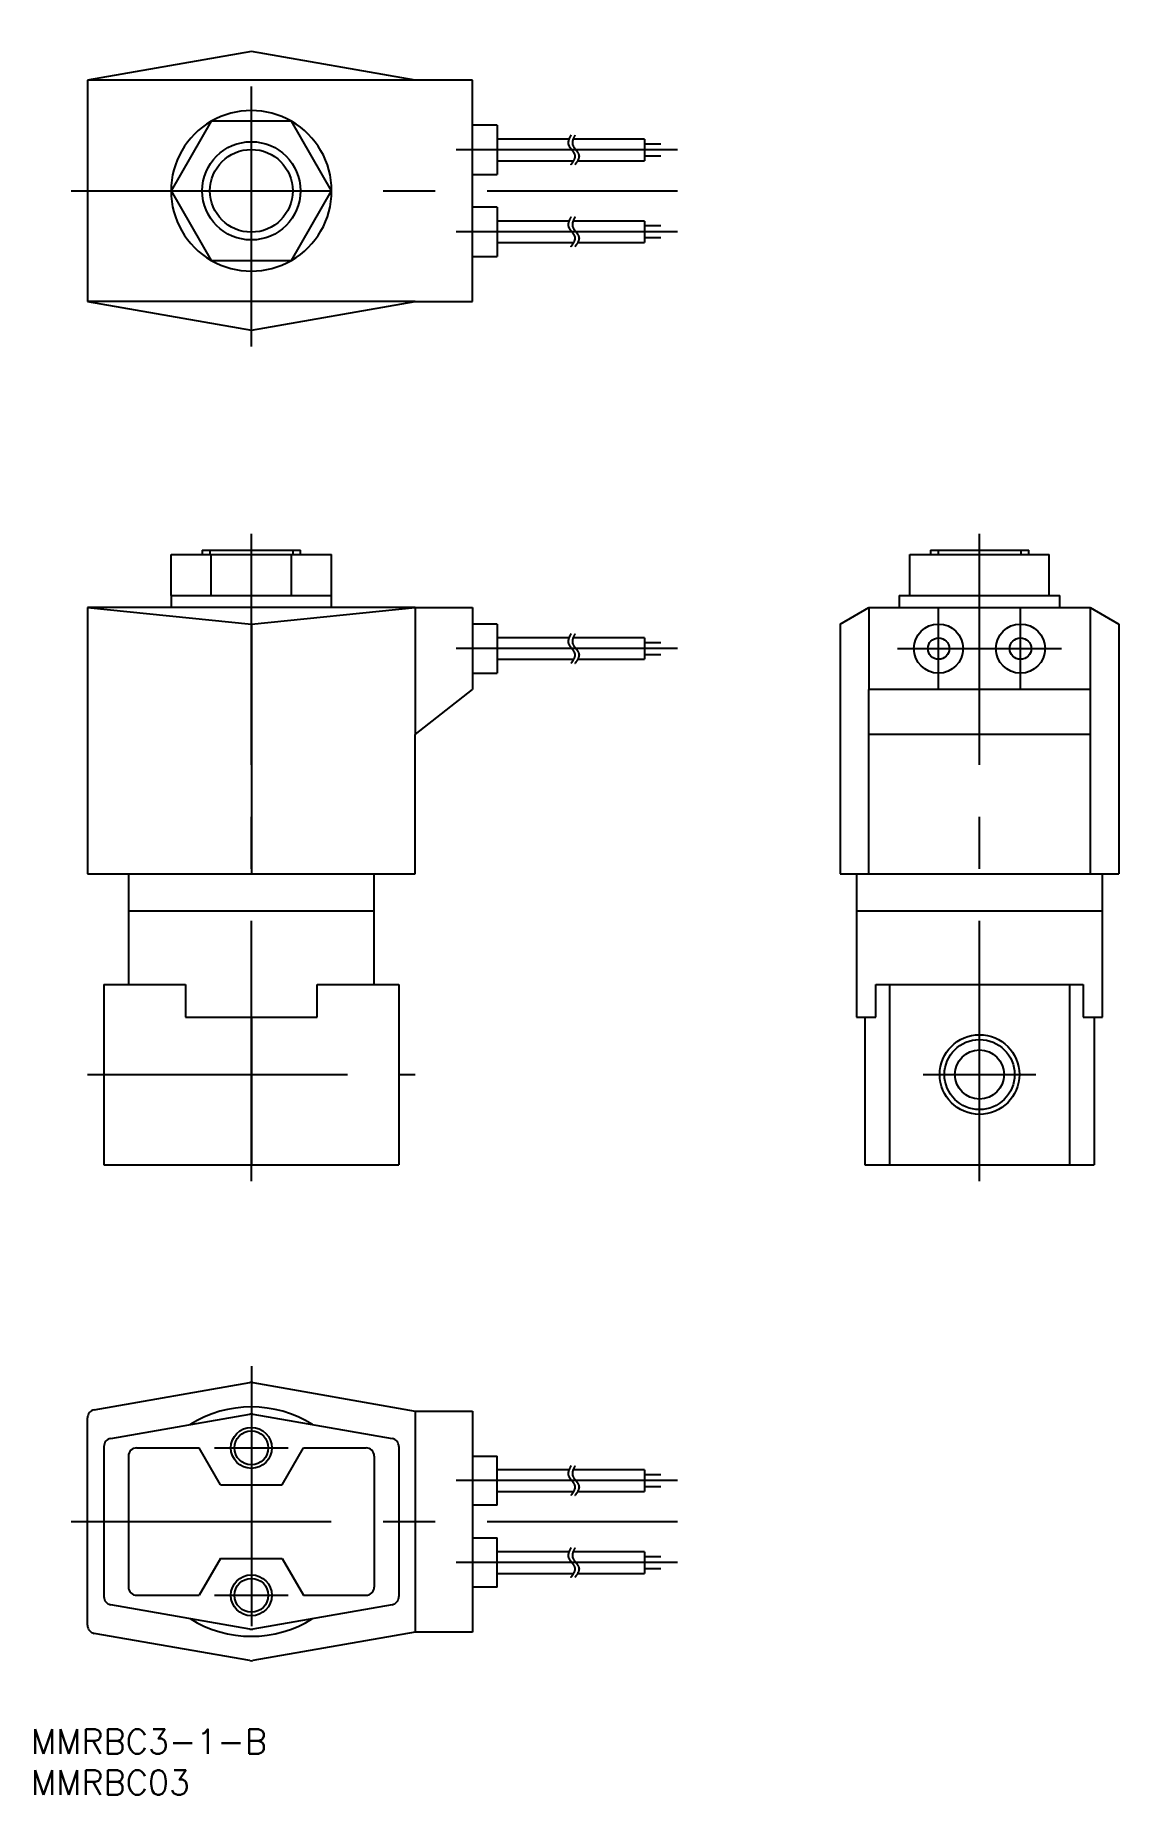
# Model space of a CAD drawing. Extents: x -115 to 17, y -88 to 127.
import ezdxf

# ---------------------------------------------------------------- set-up
doc = ezdxf.new("R2010")
doc.units = 0
doc.linetypes.add('CENTER', pattern=[50.8, 31.75, -6.35, 6.35, -6.35])
doc.layers.get('0').update_dxf_attribs({"linetype": 'CONTINUOUS'})
doc.layers.add('CENTER', color=1, linetype='CONTINUOUS')
doc.styles.get("Standard").update_dxf_attribs({"font": 'txt.shx', "height": 3, "bigfont": 'bigfont.shx'})

# ---------------------------------------------------------------- blocks, each defined once
blk = doc.blocks.new('*U2')
at = {"color": 7, "linetype": 'CONTINUOUS'}
blk.add_text('MMRBC3-1-B', height=3, dxfattribs=at).set_placement((-115.78, -82.92))
blk = doc.blocks.new('*U3')
at = {"color": 7, "linetype": 'CONTINUOUS'}
blk.add_text('MMRBC03', height=3, dxfattribs=at).set_placement((-115.78, -87.92))

msp = doc.modelspace()

# ---------------------------------------------------------------- linework, layer by layer
at = {"color": 7, "linetype": 'CONTINUOUS'}
for p, q in [((-88.88, 124.88), (-108.88, 121.38)), ((-68.88, 121.38), (-88.88, 124.88)), ((-68.88, 121.38), (-108.88, 121.38)), ((-108.88, 121.38), (-108.88, 94.38)), ((-61.88, 121.38), (-68.88, 121.38)), ((-61.88, 94.38), (-61.88, 121.38)), ((-93.78, 116.37), (-98.68, 107.88)), ((-83.98, 116.37), (-93.78, 116.37)), ((-79.08, 107.88), (-83.98, 116.37)), ((-58.88, 115.88), (-61.88, 115.88)), ((-58.88, 115.88), (-58.88, 109.88)), ((-50.11, 114.19), (-58.88, 114.19)), ((-40.88, 114.19), (-49.61, 114.19)), ((-40.88, 114.19), (-40.88, 111.56)), ((-40.88, 113.63), (-38.88, 113.63)), ((-38.88, 112.13), (-40.88, 112.13)), ((-61.88, 109.88), (-58.88, 109.88)), ((-58.88, 111.56), (-49.55, 111.56)), ((-49.05, 111.56), (-40.88, 111.56)), ((-98.68, 107.88), (-93.78, 99.39)), ((-83.98, 99.39), (-79.08, 107.88)), ((-58.88, 105.88), (-61.88, 105.88)), ((-58.88, 105.88), (-58.88, 99.88)), ((-50.11, 104.19), (-58.88, 104.19)), ((-40.88, 104.19), (-49.61, 104.19)), ((-40.88, 104.19), (-40.88, 101.56)), ((-40.88, 103.63), (-38.88, 103.63)), ((-58.88, 101.56), (-49.55, 101.56)), ((-49.05, 101.56), (-40.88, 101.56)), ((-38.88, 102.13), (-40.88, 102.13)), ((-93.78, 99.39), (-83.98, 99.39)), ((-61.88, 99.88), (-58.88, 99.88)), ((-108.88, 94.38), (-88.88, 90.88)), ((-68.88, 94.38), (-108.88, 94.38)), ((-88.88, 90.88), (-68.88, 94.38)), ((-68.88, 94.38), (-61.88, 94.38)), ((-98.68, 58.5), (-98.68, 63.5)), ((-98.68, 63.5), (-93.78, 63.5)), ((-94.88, 64), (-88.88, 64)), ((-94.88, 64), (-94.88, 63.5)), ((-93.78, 63.5), (-83.98, 63.5)), ((-93.78, 58.5), (-93.78, 63.5)), ((-88.88, 64), (-82.88, 64)), ((-83.98, 58.5), (-83.98, 63.5)), ((-83.98, 63.5), (-79.08, 63.5)), ((-82.88, 63.5), (-82.88, 64)), ((-79.08, 58.5), (-79.08, 63.5)), ((-8.49, 63.5), (0, 63.5)), ((-8.49, 58.5), (-8.49, 63.5)), ((-6, 64), (6, 64)), ((-6, 64), (-6, 63.5)), ((0, 63.5), (8.49, 63.5)), ((0, 58.5), (0, 63.5)), ((6, 63.5), (6, 64)), ((8.49, 58.5), (8.49, 63.5)), ((-98.68, 58.5), (-93.78, 58.5)), ((-98.68, 58.5), (-98.68, 57)), ((-93.78, 58.5), (-83.98, 58.5)), ((-83.98, 58.5), (-79.08, 58.5)), ((-79.08, 57), (-79.08, 58.5)), ((-9.8, 58.5), (-8.49, 58.5)), ((-9.8, 58.5), (-9.8, 57)), ((-8.49, 58.5), (0, 58.5)), ((0, 58.5), (8.49, 58.5)), ((8.49, 58.5), (9.8, 58.5)), ((9.8, 57), (9.8, 58.5)), ((-68.88, 57), (-108.88, 57)), ((-108.88, 57), (-88.88, 55)), ((-108.88, 57), (-108.88, 24.5)), ((-88.88, 55), (-68.88, 57)), ((-68.88, 57), (-68.88, 41.5)), ((-68.88, 57), (-61.88, 57)), ((-61.88, 57), (-61.88, 47)), ((-17, 55), (-13.5, 57)), ((-13.5, 57), (13.5, 57)), ((-13.5, 57), (-13.5, 47)), ((13.5, 57), (17, 55)), ((13.5, 57), (13.5, 47)), ((-88.88, 55), (-88.88, 24.5)), ((-58.88, 55), (-61.88, 55)), ((-58.88, 55), (-58.88, 49)), ((-17, 55), (-17, 24.5)), ((17, 55), (17, 24.5)), ((-50.11, 53.31), (-58.88, 53.31)), ((-40.88, 53.31), (-49.61, 53.31)), ((-40.88, 53.31), (-40.88, 50.69)), ((-40.88, 52.75), (-38.88, 52.75)), ((-58.88, 50.69), (-49.55, 50.69)), ((-49.05, 50.69), (-40.88, 50.69)), ((-38.88, 51.25), (-40.88, 51.25)), ((-61.88, 49), (-58.88, 49)), ((-68.88, 41.5), (-61.88, 47)), ((-13.5, 41.5), (-13.5, 47)), ((13.5, 47), (-13.5, 47)), ((13.5, 47), (13.5, 41.5)), ((-68.88, 24.5), (-68.88, 41.5)), ((13.5, 41.5), (-13.5, 41.5)), ((-13.5, 24.5), (-13.5, 41.5)), ((13.5, 41.5), (13.5, 24.5)), ((-108.88, 24.5), (-88.88, 24.5)), ((-103.88, 24.5), (-103.88, 20)), ((-88.88, 24.5), (-68.88, 24.5)), ((-73.88, 20), (-73.88, 24.5)), ((-17, 24.5), (-13.5, 24.5)), ((-15, 24.5), (-15, 20)), ((-13.5, 24.5), (13.5, 24.5)), ((13.5, 24.5), (17, 24.5)), ((15, 20), (15, 24.5)), ((-103.88, 20), (-73.88, 20)), ((-103.88, 20), (-103.88, 11)), ((-73.88, 11), (-73.88, 20)), ((-15, 20), (15, 20)), ((-15, 20), (-15, 7)), ((15, 7), (15, 20)), ((-106.88, 11), (-106.88, -11)), ((-106.88, 11), (-96.93, 11)), ((-96.93, 11), (-96.93, 7)), ((-80.83, 11), (-70.88, 11)), ((-80.83, 7), (-80.83, 11)), ((-70.88, 11), (-70.88, -11)), ((-12.66, 11), (-11, 11)), ((-12.66, 7), (-12.66, 11)), ((-11, 11), (-11, -11)), ((-11, 11), (11, 11)), ((11, 11), (11, -11)), ((11, 11), (12.66, 11)), ((12.66, 11), (12.66, 7)), ((-96.93, 7), (-80.83, 7)), ((-88.88, 7), (-88.88, -11)), ((-15, 7), (-12.66, 7)), ((-14, 7), (-14, -11)), ((12.66, 7), (15, 7)), ((14, 7), (14, -11)), ((-106.88, -11), (-88.88, -11)), ((-88.88, -11), (-70.88, -11)), ((-14, -11), (-11, -11)), ((-11, -11), (11, -11)), ((11, -11), (14, -11)), ((-108.05, -40.93), (-89.05, -37.6)), ((-88.71, -37.6), (-68.88, -41.07)), ((-108.88, -67.23), (-108.88, -41.91)), ((-106.05, -44.43), (-89.05, -41.45)), ((-88.71, -41.45), (-71.71, -44.43)), ((-68.88, -41.07), (-61.88, -41.07)), ((-68.88, -41.07), (-68.88, -68.07)), ((-61.88, -41.07), (-61.88, -68.07)), ((-106.88, -45.41), (-106.88, -63.73)), ((-103.88, -46.57), (-103.88, -62.57)), ((-102.88, -45.57), (-95.23, -45.57)), ((-92.63, -50.07), (-95.23, -45.57)), ((-85.13, -50.07), (-82.53, -45.57)), ((-82.53, -45.57), (-74.88, -45.57)), ((-73.88, -46.57), (-73.88, -62.57)), ((-70.88, -45.41), (-70.88, -63.73)), ((-61.88, -46.57), (-58.88, -46.57)), ((-58.88, -52.57), (-58.88, -46.57)), ((-50.11, -48.26), (-58.88, -48.26)), ((-40.88, -48.26), (-49.61, -48.26)), ((-40.88, -48.26), (-40.88, -50.89)), ((-40.88, -48.82), (-38.88, -48.82)), ((-92.63, -50.07), (-85.13, -50.07)), ((-58.88, -50.89), (-49.55, -50.89)), ((-49.05, -50.89), (-40.88, -50.89)), ((-38.88, -50.32), (-40.88, -50.32)), ((-58.88, -52.57), (-61.88, -52.57)), ((-61.88, -56.57), (-58.88, -56.57)), ((-58.88, -62.57), (-58.88, -56.57)), ((-92.63, -59.07), (-95.23, -63.57)), ((-92.63, -59.07), (-85.13, -59.07)), ((-85.13, -59.07), (-82.53, -63.57)), ((-50.11, -58.26), (-58.88, -58.26)), ((-40.88, -58.26), (-49.61, -58.26)), ((-40.88, -58.26), (-40.88, -60.89)), ((-40.88, -58.82), (-38.88, -58.82)), ((-58.88, -60.89), (-49.55, -60.89)), ((-49.05, -60.89), (-40.88, -60.89)), ((-38.88, -60.32), (-40.88, -60.32)), ((-102.88, -63.57), (-95.23, -63.57)), ((-82.53, -63.57), (-74.88, -63.57)), ((-58.88, -62.57), (-61.88, -62.57)), ((-89.05, -67.69), (-106.05, -64.72)), ((-71.71, -64.72), (-88.71, -67.69)), ((-89.05, -71.54), (-108.05, -68.22)), ((-68.88, -68.07), (-88.71, -71.54)), ((-61.88, -68.07), (-68.88, -68.07))]:
    msp.add_line(p, q, dxfattribs=at)
at = {"color": 3, "linetype": 'CONTINUOUS'}
for p, q in [((-93.93, 64), (-93.93, 63.5)), ((-83.83, 64), (-83.83, 63.5)), ((-5.05, 64), (-5.05, 63.5)), ((5.05, 64), (5.05, 63.5))]:
    msp.add_line(p, q, dxfattribs=at)
at = {"color": 3}
for points in [[(-49.88, 114.69, 0), (-49.89, 114.67, 0), (-49.9, 114.65, 0), (-49.91, 114.63, 0), (-49.92, 114.61, 0), (-49.93, 114.59, 0), (-49.94, 114.57, 0), (-49.95, 114.55, 0), (-49.96, 114.53, 0), (-49.97, 114.51, 0), (-49.98, 114.49, 0), (-49.99, 114.47, 0), (-50, 114.45, 0), (-50.01, 114.43, 0), (-50.02, 114.41, 0), (-50.03, 114.39, 0), (-50.04, 114.36, 0), (-50.05, 114.34, 0), (-50.06, 114.32, 0), (-50.06, 114.3, 0), (-50.07, 114.28, 0), (-50.08, 114.26, 0), (-50.09, 114.24, 0), (-50.1, 114.22, 0), (-50.1, 114.2, 0), (-50.11, 114.18, 0), (-50.12, 114.16, 0), (-50.13, 114.14, 0), (-50.13, 114.12, 0), (-50.14, 114.1, 0), (-50.15, 114.08, 0), (-50.15, 114.06, 0), (-50.16, 114.04, 0), (-50.16, 114.02, 0), (-50.17, 114, 0), (-50.17, 113.98, 0), (-50.18, 113.96, 0), (-50.18, 113.94, 0), (-50.18, 113.92, 0), (-50.19, 113.9, 0), (-50.19, 113.88, 0), (-50.19, 113.86, 0), (-50.2, 113.84, 0), (-50.2, 113.82, 0), (-50.2, 113.8, 0), (-50.2, 113.78, 0), (-50.2, 113.76, 0), (-50.2, 113.74, 0), (-50.2, 113.72, 0), (-50.2, 113.7, 0), (-50.2, 113.68, 0), (-50.2, 113.66, 0), (-50.19, 113.64, 0), (-50.19, 113.62, 0), (-50.19, 113.61, 0), (-50.19, 113.59, 0), (-50.18, 113.57, 0), (-50.18, 113.55, 0), (-50.17, 113.53, 0), (-50.17, 113.51, 0), (-50.16, 113.49, 0), (-50.15, 113.47, 0), (-50.15, 113.45, 0), (-50.14, 113.44, 0), (-50.13, 113.42, 0), (-50.12, 113.4, 0), (-50.11, 113.38, 0), (-50.1, 113.36, 0), (-50.1, 113.34, 0), (-50.09, 113.32, 0), (-50.08, 113.31, 0), (-50.07, 113.29, 0), (-50.05, 113.27, 0), (-50.04, 113.25, 0), (-50.03, 113.23, 0), (-50.02, 113.22, 0), (-50.01, 113.2, 0), (-50, 113.18, 0), (-49.98, 113.16, 0), (-49.97, 113.14, 0), (-49.96, 113.12, 0), (-49.95, 113.11, 0), (-49.93, 113.09, 0), (-49.92, 113.07, 0), (-49.91, 113.05, 0), (-49.89, 113.03, 0), (-49.88, 113.02, 0), (-49.87, 113, 0), (-49.85, 112.98, 0), (-49.84, 112.96, 0), (-49.83, 112.95, 0), (-49.81, 112.93, 0), (-49.8, 112.91, 0), (-49.78, 112.89, 0), (-49.77, 112.88, 0), (-49.76, 112.86, 0), (-49.74, 112.84, 0), (-49.73, 112.82, 0), (-49.71, 112.8, 0), (-49.7, 112.79, 0), (-49.69, 112.77, 0), (-49.67, 112.75, 0), (-49.66, 112.73, 0), (-49.65, 112.72, 0), (-49.63, 112.7, 0), (-49.62, 112.68, 0), (-49.61, 112.66, 0), (-49.6, 112.64, 0), (-49.58, 112.63, 0), (-49.57, 112.61, 0), (-49.56, 112.59, 0), (-49.55, 112.57, 0), (-49.54, 112.56, 0), (-49.53, 112.54, 0), (-49.52, 112.52, 0), (-49.51, 112.5, 0), (-49.5, 112.48, 0), (-49.49, 112.47, 0), (-49.48, 112.45, 0), (-49.47, 112.43, 0), (-49.46, 112.41, 0), (-49.45, 112.39, 0), (-49.44, 112.38, 0), (-49.44, 112.36, 0), (-49.43, 112.34, 0), (-49.42, 112.32, 0), (-49.42, 112.3, 0), (-49.41, 112.29, 0), (-49.41, 112.27, 0), (-49.4, 112.25, 0), (-49.4, 112.23, 0), (-49.39, 112.21, 0), (-49.39, 112.19, 0), (-49.39, 112.18, 0), (-49.39, 112.16, 0), (-49.38, 112.14, 0), (-49.38, 112.12, 0), (-49.38, 112.1, 0), (-49.38, 112.08, 0), (-49.38, 112.06, 0), (-49.39, 112.05, 0), (-49.39, 112.03, 0), (-49.39, 112.01, 0), (-49.39, 111.99, 0), (-49.4, 111.97, 0), (-49.4, 111.95, 0), (-49.4, 111.93, 0), (-49.41, 111.92, 0), (-49.41, 111.9, 0), (-49.42, 111.88, 0), (-49.42, 111.86, 0), (-49.43, 111.84, 0), (-49.44, 111.82, 0), (-49.44, 111.8, 0), (-49.45, 111.78, 0), (-49.46, 111.76, 0), (-49.46, 111.74, 0), (-49.47, 111.72, 0), (-49.48, 111.71, 0), (-49.49, 111.69, 0), (-49.5, 111.67, 0), (-49.51, 111.65, 0), (-49.52, 111.63, 0), (-49.53, 111.61, 0), (-49.54, 111.59, 0), (-49.55, 111.57, 0), (-49.56, 111.55, 0), (-49.57, 111.53, 0), (-49.58, 111.51, 0), (-49.59, 111.49, 0), (-49.6, 111.47, 0), (-49.62, 111.45, 0), (-49.63, 111.44, 0), (-49.64, 111.42, 0), (-49.65, 111.4, 0), (-49.67, 111.38, 0), (-49.68, 111.36, 0), (-49.69, 111.34, 0), (-49.7, 111.32, 0), (-49.72, 111.3, 0), (-49.73, 111.28, 0), (-49.74, 111.26, 0), (-49.76, 111.24, 0), (-49.77, 111.22, 0), (-49.78, 111.2, 0), (-49.8, 111.18, 0), (-49.81, 111.16, 0), (-49.82, 111.14, 0), (-49.84, 111.12, 0), (-49.85, 111.1, 0), (-49.87, 111.08, 0), (-49.88, 111.06, 0)], [(-49.38, 114.69, 0), (-49.39, 114.67, 0), (-49.4, 114.65, 0), (-49.41, 114.63, 0), (-49.42, 114.61, 0), (-49.43, 114.59, 0), (-49.44, 114.57, 0), (-49.45, 114.55, 0), (-49.46, 114.53, 0), (-49.47, 114.51, 0), (-49.48, 114.49, 0), (-49.49, 114.47, 0), (-49.5, 114.45, 0), (-49.51, 114.43, 0), (-49.52, 114.41, 0), (-49.53, 114.39, 0), (-49.54, 114.36, 0), (-49.55, 114.34, 0), (-49.56, 114.32, 0), (-49.56, 114.3, 0), (-49.57, 114.28, 0), (-49.58, 114.26, 0), (-49.59, 114.24, 0), (-49.6, 114.22, 0), (-49.6, 114.2, 0), (-49.61, 114.18, 0), (-49.62, 114.16, 0), (-49.63, 114.14, 0), (-49.63, 114.12, 0), (-49.64, 114.1, 0), (-49.65, 114.08, 0), (-49.65, 114.06, 0), (-49.66, 114.04, 0), (-49.66, 114.02, 0), (-49.67, 114, 0), (-49.67, 113.98, 0), (-49.68, 113.96, 0), (-49.68, 113.94, 0), (-49.68, 113.92, 0), (-49.69, 113.9, 0), (-49.69, 113.88, 0), (-49.69, 113.86, 0), (-49.7, 113.84, 0), (-49.7, 113.82, 0), (-49.7, 113.8, 0), (-49.7, 113.78, 0), (-49.7, 113.76, 0), (-49.7, 113.74, 0), (-49.7, 113.72, 0), (-49.7, 113.7, 0), (-49.7, 113.68, 0), (-49.7, 113.66, 0), (-49.69, 113.64, 0), (-49.69, 113.62, 0), (-49.69, 113.61, 0), (-49.69, 113.59, 0), (-49.68, 113.57, 0), (-49.68, 113.55, 0), (-49.67, 113.53, 0), (-49.67, 113.51, 0), (-49.66, 113.49, 0), (-49.65, 113.47, 0), (-49.65, 113.45, 0), (-49.64, 113.44, 0), (-49.63, 113.42, 0), (-49.62, 113.4, 0), (-49.61, 113.38, 0), (-49.6, 113.36, 0), (-49.6, 113.34, 0), (-49.59, 113.32, 0), (-49.58, 113.31, 0), (-49.57, 113.29, 0), (-49.55, 113.27, 0), (-49.54, 113.25, 0), (-49.53, 113.23, 0), (-49.52, 113.22, 0), (-49.51, 113.2, 0), (-49.5, 113.18, 0), (-49.48, 113.16, 0), (-49.47, 113.14, 0), (-49.46, 113.12, 0), (-49.45, 113.11, 0), (-49.43, 113.09, 0), (-49.42, 113.07, 0), (-49.41, 113.05, 0), (-49.39, 113.03, 0), (-49.38, 113.02, 0), (-49.37, 113, 0), (-49.35, 112.98, 0), (-49.34, 112.96, 0), (-49.33, 112.95, 0), (-49.31, 112.93, 0), (-49.3, 112.91, 0), (-49.28, 112.89, 0), (-49.27, 112.88, 0), (-49.26, 112.86, 0), (-49.24, 112.84, 0), (-49.23, 112.82, 0), (-49.21, 112.8, 0), (-49.2, 112.79, 0), (-49.19, 112.77, 0), (-49.17, 112.75, 0), (-49.16, 112.73, 0), (-49.15, 112.72, 0), (-49.13, 112.7, 0), (-49.12, 112.68, 0), (-49.11, 112.66, 0), (-49.1, 112.64, 0), (-49.08, 112.63, 0), (-49.07, 112.61, 0), (-49.06, 112.59, 0), (-49.05, 112.57, 0), (-49.04, 112.56, 0), (-49.03, 112.54, 0), (-49.02, 112.52, 0), (-49.01, 112.5, 0), (-49, 112.48, 0), (-48.99, 112.47, 0), (-48.98, 112.45, 0), (-48.97, 112.43, 0), (-48.96, 112.41, 0), (-48.95, 112.39, 0), (-48.94, 112.38, 0), (-48.94, 112.36, 0), (-48.93, 112.34, 0), (-48.92, 112.32, 0), (-48.92, 112.3, 0), (-48.91, 112.29, 0), (-48.91, 112.27, 0), (-48.9, 112.25, 0), (-48.9, 112.23, 0), (-48.89, 112.21, 0), (-48.89, 112.19, 0), (-48.89, 112.18, 0), (-48.89, 112.16, 0), (-48.88, 112.14, 0), (-48.88, 112.12, 0), (-48.88, 112.1, 0), (-48.88, 112.08, 0), (-48.88, 112.06, 0), (-48.89, 112.05, 0), (-48.89, 112.03, 0), (-48.89, 112.01, 0), (-48.89, 111.99, 0), (-48.9, 111.97, 0), (-48.9, 111.95, 0), (-48.9, 111.93, 0), (-48.91, 111.92, 0), (-48.91, 111.9, 0), (-48.92, 111.88, 0), (-48.92, 111.86, 0), (-48.93, 111.84, 0), (-48.94, 111.82, 0), (-48.94, 111.8, 0), (-48.95, 111.78, 0), (-48.96, 111.76, 0), (-48.96, 111.74, 0), (-48.97, 111.72, 0), (-48.98, 111.71, 0), (-48.99, 111.69, 0), (-49, 111.67, 0), (-49.01, 111.65, 0), (-49.02, 111.63, 0), (-49.03, 111.61, 0), (-49.04, 111.59, 0), (-49.05, 111.57, 0), (-49.06, 111.55, 0), (-49.07, 111.53, 0), (-49.08, 111.51, 0), (-49.09, 111.49, 0), (-49.1, 111.47, 0), (-49.12, 111.45, 0), (-49.13, 111.44, 0), (-49.14, 111.42, 0), (-49.15, 111.4, 0), (-49.17, 111.38, 0), (-49.18, 111.36, 0), (-49.19, 111.34, 0), (-49.2, 111.32, 0), (-49.22, 111.3, 0), (-49.23, 111.28, 0), (-49.24, 111.26, 0), (-49.26, 111.24, 0), (-49.27, 111.22, 0), (-49.28, 111.2, 0), (-49.3, 111.18, 0), (-49.31, 111.16, 0), (-49.32, 111.14, 0), (-49.34, 111.12, 0), (-49.35, 111.1, 0), (-49.37, 111.08, 0), (-49.38, 111.06, 0)], [(-49.88, 104.69, 0), (-49.89, 104.67, 0), (-49.9, 104.65, 0), (-49.91, 104.63, 0), (-49.92, 104.61, 0), (-49.93, 104.59, 0), (-49.94, 104.57, 0), (-49.95, 104.55, 0), (-49.96, 104.53, 0), (-49.97, 104.51, 0), (-49.98, 104.49, 0), (-49.99, 104.47, 0), (-50, 104.45, 0), (-50.01, 104.43, 0), (-50.02, 104.41, 0), (-50.03, 104.39, 0), (-50.04, 104.36, 0), (-50.05, 104.34, 0), (-50.06, 104.32, 0), (-50.06, 104.3, 0), (-50.07, 104.28, 0), (-50.08, 104.26, 0), (-50.09, 104.24, 0), (-50.1, 104.22, 0), (-50.1, 104.2, 0), (-50.11, 104.18, 0), (-50.12, 104.16, 0), (-50.13, 104.14, 0), (-50.13, 104.12, 0), (-50.14, 104.1, 0), (-50.15, 104.08, 0), (-50.15, 104.06, 0), (-50.16, 104.04, 0), (-50.16, 104.02, 0), (-50.17, 104, 0), (-50.17, 103.98, 0), (-50.18, 103.96, 0), (-50.18, 103.94, 0), (-50.18, 103.92, 0), (-50.19, 103.9, 0), (-50.19, 103.88, 0), (-50.19, 103.86, 0), (-50.2, 103.84, 0), (-50.2, 103.82, 0), (-50.2, 103.8, 0), (-50.2, 103.78, 0), (-50.2, 103.76, 0), (-50.2, 103.74, 0), (-50.2, 103.72, 0), (-50.2, 103.7, 0), (-50.2, 103.68, 0), (-50.2, 103.66, 0), (-50.19, 103.64, 0), (-50.19, 103.62, 0), (-50.19, 103.61, 0), (-50.19, 103.59, 0), (-50.18, 103.57, 0), (-50.18, 103.55, 0), (-50.17, 103.53, 0), (-50.17, 103.51, 0), (-50.16, 103.49, 0), (-50.15, 103.47, 0), (-50.15, 103.45, 0), (-50.14, 103.44, 0), (-50.13, 103.42, 0), (-50.12, 103.4, 0), (-50.11, 103.38, 0), (-50.1, 103.36, 0), (-50.1, 103.34, 0), (-50.09, 103.32, 0), (-50.08, 103.31, 0), (-50.07, 103.29, 0), (-50.05, 103.27, 0), (-50.04, 103.25, 0), (-50.03, 103.23, 0), (-50.02, 103.22, 0), (-50.01, 103.2, 0), (-50, 103.18, 0), (-49.98, 103.16, 0), (-49.97, 103.14, 0), (-49.96, 103.12, 0), (-49.95, 103.11, 0), (-49.93, 103.09, 0), (-49.92, 103.07, 0), (-49.91, 103.05, 0), (-49.89, 103.03, 0), (-49.88, 103.02, 0), (-49.87, 103, 0), (-49.85, 102.98, 0), (-49.84, 102.96, 0), (-49.83, 102.95, 0), (-49.81, 102.93, 0), (-49.8, 102.91, 0), (-49.78, 102.89, 0), (-49.77, 102.88, 0), (-49.76, 102.86, 0), (-49.74, 102.84, 0), (-49.73, 102.82, 0), (-49.71, 102.8, 0), (-49.7, 102.79, 0), (-49.69, 102.77, 0), (-49.67, 102.75, 0), (-49.66, 102.73, 0), (-49.65, 102.72, 0), (-49.63, 102.7, 0), (-49.62, 102.68, 0), (-49.61, 102.66, 0), (-49.6, 102.64, 0), (-49.58, 102.63, 0), (-49.57, 102.61, 0), (-49.56, 102.59, 0), (-49.55, 102.57, 0), (-49.54, 102.56, 0), (-49.53, 102.54, 0), (-49.52, 102.52, 0), (-49.51, 102.5, 0), (-49.5, 102.48, 0), (-49.49, 102.47, 0), (-49.48, 102.45, 0), (-49.47, 102.43, 0), (-49.46, 102.41, 0), (-49.45, 102.39, 0), (-49.44, 102.38, 0), (-49.44, 102.36, 0), (-49.43, 102.34, 0), (-49.42, 102.32, 0), (-49.42, 102.3, 0), (-49.41, 102.29, 0), (-49.41, 102.27, 0), (-49.4, 102.25, 0), (-49.4, 102.23, 0), (-49.39, 102.21, 0), (-49.39, 102.19, 0), (-49.39, 102.18, 0), (-49.39, 102.16, 0), (-49.38, 102.14, 0), (-49.38, 102.12, 0), (-49.38, 102.1, 0), (-49.38, 102.08, 0), (-49.38, 102.06, 0), (-49.39, 102.05, 0), (-49.39, 102.03, 0), (-49.39, 102.01, 0), (-49.39, 101.99, 0), (-49.4, 101.97, 0), (-49.4, 101.95, 0), (-49.4, 101.93, 0), (-49.41, 101.92, 0), (-49.41, 101.9, 0), (-49.42, 101.88, 0), (-49.42, 101.86, 0), (-49.43, 101.84, 0), (-49.44, 101.82, 0), (-49.44, 101.8, 0), (-49.45, 101.78, 0), (-49.46, 101.76, 0), (-49.46, 101.74, 0), (-49.47, 101.72, 0), (-49.48, 101.71, 0), (-49.49, 101.69, 0), (-49.5, 101.67, 0), (-49.51, 101.65, 0), (-49.52, 101.63, 0), (-49.53, 101.61, 0), (-49.54, 101.59, 0), (-49.55, 101.57, 0), (-49.56, 101.55, 0), (-49.57, 101.53, 0), (-49.58, 101.51, 0), (-49.59, 101.49, 0), (-49.6, 101.47, 0), (-49.62, 101.45, 0), (-49.63, 101.44, 0), (-49.64, 101.42, 0), (-49.65, 101.4, 0), (-49.67, 101.38, 0), (-49.68, 101.36, 0), (-49.69, 101.34, 0), (-49.7, 101.32, 0), (-49.72, 101.3, 0), (-49.73, 101.28, 0), (-49.74, 101.26, 0), (-49.76, 101.24, 0), (-49.77, 101.22, 0), (-49.78, 101.2, 0), (-49.8, 101.18, 0), (-49.81, 101.16, 0), (-49.82, 101.14, 0), (-49.84, 101.12, 0), (-49.85, 101.1, 0), (-49.87, 101.08, 0), (-49.88, 101.06, 0)], [(-49.38, 104.69, 0), (-49.39, 104.67, 0), (-49.4, 104.65, 0), (-49.41, 104.63, 0), (-49.42, 104.61, 0), (-49.43, 104.59, 0), (-49.44, 104.57, 0), (-49.45, 104.55, 0), (-49.46, 104.53, 0), (-49.47, 104.51, 0), (-49.48, 104.49, 0), (-49.49, 104.47, 0), (-49.5, 104.45, 0), (-49.51, 104.43, 0), (-49.52, 104.41, 0), (-49.53, 104.39, 0), (-49.54, 104.36, 0), (-49.55, 104.34, 0), (-49.56, 104.32, 0), (-49.56, 104.3, 0), (-49.57, 104.28, 0), (-49.58, 104.26, 0), (-49.59, 104.24, 0), (-49.6, 104.22, 0), (-49.6, 104.2, 0), (-49.61, 104.18, 0), (-49.62, 104.16, 0), (-49.63, 104.14, 0), (-49.63, 104.12, 0), (-49.64, 104.1, 0), (-49.65, 104.08, 0), (-49.65, 104.06, 0), (-49.66, 104.04, 0), (-49.66, 104.02, 0), (-49.67, 104, 0), (-49.67, 103.98, 0), (-49.68, 103.96, 0), (-49.68, 103.94, 0), (-49.68, 103.92, 0), (-49.69, 103.9, 0), (-49.69, 103.88, 0), (-49.69, 103.86, 0), (-49.7, 103.84, 0), (-49.7, 103.82, 0), (-49.7, 103.8, 0), (-49.7, 103.78, 0), (-49.7, 103.76, 0), (-49.7, 103.74, 0), (-49.7, 103.72, 0), (-49.7, 103.7, 0), (-49.7, 103.68, 0), (-49.7, 103.66, 0), (-49.69, 103.64, 0), (-49.69, 103.62, 0), (-49.69, 103.61, 0), (-49.69, 103.59, 0), (-49.68, 103.57, 0), (-49.68, 103.55, 0), (-49.67, 103.53, 0), (-49.67, 103.51, 0), (-49.66, 103.49, 0), (-49.65, 103.47, 0), (-49.65, 103.45, 0), (-49.64, 103.44, 0), (-49.63, 103.42, 0), (-49.62, 103.4, 0), (-49.61, 103.38, 0), (-49.6, 103.36, 0), (-49.6, 103.34, 0), (-49.59, 103.32, 0), (-49.58, 103.31, 0), (-49.57, 103.29, 0), (-49.55, 103.27, 0), (-49.54, 103.25, 0), (-49.53, 103.23, 0), (-49.52, 103.22, 0), (-49.51, 103.2, 0), (-49.5, 103.18, 0), (-49.48, 103.16, 0), (-49.47, 103.14, 0), (-49.46, 103.12, 0), (-49.45, 103.11, 0), (-49.43, 103.09, 0), (-49.42, 103.07, 0), (-49.41, 103.05, 0), (-49.39, 103.03, 0), (-49.38, 103.02, 0), (-49.37, 103, 0), (-49.35, 102.98, 0), (-49.34, 102.96, 0), (-49.33, 102.95, 0), (-49.31, 102.93, 0), (-49.3, 102.91, 0), (-49.28, 102.89, 0), (-49.27, 102.88, 0), (-49.26, 102.86, 0), (-49.24, 102.84, 0), (-49.23, 102.82, 0), (-49.21, 102.8, 0), (-49.2, 102.79, 0), (-49.19, 102.77, 0), (-49.17, 102.75, 0), (-49.16, 102.73, 0), (-49.15, 102.72, 0), (-49.13, 102.7, 0), (-49.12, 102.68, 0), (-49.11, 102.66, 0), (-49.1, 102.64, 0), (-49.08, 102.63, 0), (-49.07, 102.61, 0), (-49.06, 102.59, 0), (-49.05, 102.57, 0), (-49.04, 102.56, 0), (-49.03, 102.54, 0), (-49.02, 102.52, 0), (-49.01, 102.5, 0), (-49, 102.48, 0), (-48.99, 102.47, 0), (-48.98, 102.45, 0), (-48.97, 102.43, 0), (-48.96, 102.41, 0), (-48.95, 102.39, 0), (-48.94, 102.38, 0), (-48.94, 102.36, 0), (-48.93, 102.34, 0), (-48.92, 102.32, 0), (-48.92, 102.3, 0), (-48.91, 102.29, 0), (-48.91, 102.27, 0), (-48.9, 102.25, 0), (-48.9, 102.23, 0), (-48.89, 102.21, 0), (-48.89, 102.19, 0), (-48.89, 102.18, 0), (-48.89, 102.16, 0), (-48.88, 102.14, 0), (-48.88, 102.12, 0), (-48.88, 102.1, 0), (-48.88, 102.08, 0), (-48.88, 102.06, 0), (-48.89, 102.05, 0), (-48.89, 102.03, 0), (-48.89, 102.01, 0), (-48.89, 101.99, 0), (-48.9, 101.97, 0), (-48.9, 101.95, 0), (-48.9, 101.93, 0), (-48.91, 101.92, 0), (-48.91, 101.9, 0), (-48.92, 101.88, 0), (-48.92, 101.86, 0), (-48.93, 101.84, 0), (-48.94, 101.82, 0), (-48.94, 101.8, 0), (-48.95, 101.78, 0), (-48.96, 101.76, 0), (-48.96, 101.74, 0), (-48.97, 101.72, 0), (-48.98, 101.71, 0), (-48.99, 101.69, 0), (-49, 101.67, 0), (-49.01, 101.65, 0), (-49.02, 101.63, 0), (-49.03, 101.61, 0), (-49.04, 101.59, 0), (-49.05, 101.57, 0), (-49.06, 101.55, 0), (-49.07, 101.53, 0), (-49.08, 101.51, 0), (-49.09, 101.49, 0), (-49.1, 101.47, 0), (-49.12, 101.45, 0), (-49.13, 101.44, 0), (-49.14, 101.42, 0), (-49.15, 101.4, 0), (-49.17, 101.38, 0), (-49.18, 101.36, 0), (-49.19, 101.34, 0), (-49.2, 101.32, 0), (-49.22, 101.3, 0), (-49.23, 101.28, 0), (-49.24, 101.26, 0), (-49.26, 101.24, 0), (-49.27, 101.22, 0), (-49.28, 101.2, 0), (-49.3, 101.18, 0), (-49.31, 101.16, 0), (-49.32, 101.14, 0), (-49.34, 101.12, 0), (-49.35, 101.1, 0), (-49.37, 101.08, 0), (-49.38, 101.06, 0)], [(-49.88, 53.81, 0), (-49.89, 53.79, 0), (-49.9, 53.77, 0), (-49.91, 53.75, 0), (-49.92, 53.73, 0), (-49.93, 53.71, 0), (-49.94, 53.69, 0), (-49.95, 53.67, 0), (-49.96, 53.65, 0), (-49.97, 53.63, 0), (-49.98, 53.61, 0), (-49.99, 53.59, 0), (-50, 53.57, 0), (-50.01, 53.55, 0), (-50.02, 53.53, 0), (-50.03, 53.51, 0), (-50.04, 53.48, 0), (-50.05, 53.46, 0), (-50.06, 53.44, 0), (-50.06, 53.42, 0), (-50.07, 53.4, 0), (-50.08, 53.38, 0), (-50.09, 53.36, 0), (-50.1, 53.34, 0), (-50.1, 53.32, 0), (-50.11, 53.3, 0), (-50.12, 53.28, 0), (-50.13, 53.26, 0), (-50.13, 53.24, 0), (-50.14, 53.22, 0), (-50.15, 53.2, 0), (-50.15, 53.18, 0), (-50.16, 53.16, 0), (-50.16, 53.14, 0), (-50.17, 53.12, 0), (-50.17, 53.1, 0), (-50.18, 53.08, 0), (-50.18, 53.06, 0), (-50.18, 53.04, 0), (-50.19, 53.02, 0), (-50.19, 53, 0), (-50.19, 52.98, 0), (-50.2, 52.96, 0), (-50.2, 52.94, 0), (-50.2, 52.92, 0), (-50.2, 52.9, 0), (-50.2, 52.88, 0), (-50.2, 52.86, 0), (-50.2, 52.84, 0), (-50.2, 52.82, 0), (-50.2, 52.8, 0), (-50.2, 52.78, 0), (-50.19, 52.76, 0), (-50.19, 52.74, 0), (-50.19, 52.73, 0), (-50.19, 52.71, 0), (-50.18, 52.69, 0), (-50.18, 52.67, 0), (-50.17, 52.65, 0), (-50.17, 52.63, 0), (-50.16, 52.61, 0), (-50.15, 52.59, 0), (-50.15, 52.57, 0), (-50.14, 52.56, 0), (-50.13, 52.54, 0), (-50.12, 52.52, 0), (-50.11, 52.5, 0), (-50.1, 52.48, 0), (-50.1, 52.46, 0), (-50.09, 52.44, 0), (-50.08, 52.43, 0), (-50.07, 52.41, 0), (-50.05, 52.39, 0), (-50.04, 52.37, 0), (-50.03, 52.35, 0), (-50.02, 52.33, 0), (-50.01, 52.32, 0), (-50, 52.3, 0), (-49.98, 52.28, 0), (-49.97, 52.26, 0), (-49.96, 52.24, 0), (-49.95, 52.23, 0), (-49.93, 52.21, 0), (-49.92, 52.19, 0), (-49.91, 52.17, 0), (-49.89, 52.15, 0), (-49.88, 52.14, 0), (-49.87, 52.12, 0), (-49.85, 52.1, 0), (-49.84, 52.08, 0), (-49.83, 52.07, 0), (-49.81, 52.05, 0), (-49.8, 52.03, 0), (-49.78, 52.01, 0), (-49.77, 51.99, 0), (-49.76, 51.98, 0), (-49.74, 51.96, 0), (-49.73, 51.94, 0), (-49.71, 51.92, 0), (-49.7, 51.91, 0), (-49.69, 51.89, 0), (-49.67, 51.87, 0), (-49.66, 51.85, 0), (-49.65, 51.84, 0), (-49.63, 51.82, 0), (-49.62, 51.8, 0), (-49.61, 51.78, 0), (-49.6, 51.76, 0), (-49.58, 51.75, 0), (-49.57, 51.73, 0), (-49.56, 51.71, 0), (-49.55, 51.69, 0), (-49.54, 51.68, 0), (-49.53, 51.66, 0), (-49.52, 51.64, 0), (-49.51, 51.62, 0), (-49.5, 51.6, 0), (-49.49, 51.59, 0), (-49.48, 51.57, 0), (-49.47, 51.55, 0), (-49.46, 51.53, 0), (-49.45, 51.51, 0), (-49.44, 51.5, 0), (-49.44, 51.48, 0), (-49.43, 51.46, 0), (-49.42, 51.44, 0), (-49.42, 51.42, 0), (-49.41, 51.41, 0), (-49.41, 51.39, 0), (-49.4, 51.37, 0), (-49.4, 51.35, 0), (-49.39, 51.33, 0), (-49.39, 51.31, 0), (-49.39, 51.3, 0), (-49.39, 51.28, 0), (-49.38, 51.26, 0), (-49.38, 51.24, 0), (-49.38, 51.22, 0), (-49.38, 51.2, 0), (-49.38, 51.19, 0), (-49.39, 51.17, 0), (-49.39, 51.15, 0), (-49.39, 51.13, 0), (-49.39, 51.11, 0), (-49.4, 51.09, 0), (-49.4, 51.07, 0), (-49.4, 51.05, 0), (-49.41, 51.04, 0), (-49.41, 51.02, 0), (-49.42, 51, 0), (-49.42, 50.98, 0), (-49.43, 50.96, 0), (-49.44, 50.94, 0), (-49.44, 50.92, 0), (-49.45, 50.9, 0), (-49.46, 50.88, 0), (-49.46, 50.86, 0), (-49.47, 50.85, 0), (-49.48, 50.83, 0), (-49.49, 50.81, 0), (-49.5, 50.79, 0), (-49.51, 50.77, 0), (-49.52, 50.75, 0), (-49.53, 50.73, 0), (-49.54, 50.71, 0), (-49.55, 50.69, 0), (-49.56, 50.67, 0), (-49.57, 50.65, 0), (-49.58, 50.63, 0), (-49.59, 50.61, 0), (-49.6, 50.59, 0), (-49.62, 50.58, 0), (-49.63, 50.56, 0), (-49.64, 50.54, 0), (-49.65, 50.52, 0), (-49.67, 50.5, 0), (-49.68, 50.48, 0), (-49.69, 50.46, 0), (-49.7, 50.44, 0), (-49.72, 50.42, 0), (-49.73, 50.4, 0), (-49.74, 50.38, 0), (-49.76, 50.36, 0), (-49.77, 50.34, 0), (-49.78, 50.32, 0), (-49.8, 50.3, 0), (-49.81, 50.28, 0), (-49.82, 50.26, 0), (-49.84, 50.24, 0), (-49.85, 50.22, 0), (-49.87, 50.2, 0), (-49.88, 50.19, 0)], [(-49.38, 53.81, 0), (-49.39, 53.79, 0), (-49.4, 53.77, 0), (-49.41, 53.75, 0), (-49.42, 53.73, 0), (-49.43, 53.71, 0), (-49.44, 53.69, 0), (-49.45, 53.67, 0), (-49.46, 53.65, 0), (-49.47, 53.63, 0), (-49.48, 53.61, 0), (-49.49, 53.59, 0), (-49.5, 53.57, 0), (-49.51, 53.55, 0), (-49.52, 53.53, 0), (-49.53, 53.51, 0), (-49.54, 53.48, 0), (-49.55, 53.46, 0), (-49.56, 53.44, 0), (-49.56, 53.42, 0), (-49.57, 53.4, 0), (-49.58, 53.38, 0), (-49.59, 53.36, 0), (-49.6, 53.34, 0), (-49.6, 53.32, 0), (-49.61, 53.3, 0), (-49.62, 53.28, 0), (-49.63, 53.26, 0), (-49.63, 53.24, 0), (-49.64, 53.22, 0), (-49.65, 53.2, 0), (-49.65, 53.18, 0), (-49.66, 53.16, 0), (-49.66, 53.14, 0), (-49.67, 53.12, 0), (-49.67, 53.1, 0), (-49.68, 53.08, 0), (-49.68, 53.06, 0), (-49.68, 53.04, 0), (-49.69, 53.02, 0), (-49.69, 53, 0), (-49.69, 52.98, 0), (-49.7, 52.96, 0), (-49.7, 52.94, 0), (-49.7, 52.92, 0), (-49.7, 52.9, 0), (-49.7, 52.88, 0), (-49.7, 52.86, 0), (-49.7, 52.84, 0), (-49.7, 52.82, 0), (-49.7, 52.8, 0), (-49.7, 52.78, 0), (-49.69, 52.76, 0), (-49.69, 52.74, 0), (-49.69, 52.73, 0), (-49.69, 52.71, 0), (-49.68, 52.69, 0), (-49.68, 52.67, 0), (-49.67, 52.65, 0), (-49.67, 52.63, 0), (-49.66, 52.61, 0), (-49.65, 52.59, 0), (-49.65, 52.57, 0), (-49.64, 52.56, 0), (-49.63, 52.54, 0), (-49.62, 52.52, 0), (-49.61, 52.5, 0), (-49.6, 52.48, 0), (-49.6, 52.46, 0), (-49.59, 52.44, 0), (-49.58, 52.43, 0), (-49.57, 52.41, 0), (-49.55, 52.39, 0), (-49.54, 52.37, 0), (-49.53, 52.35, 0), (-49.52, 52.33, 0), (-49.51, 52.32, 0), (-49.5, 52.3, 0), (-49.48, 52.28, 0), (-49.47, 52.26, 0), (-49.46, 52.24, 0), (-49.45, 52.23, 0), (-49.43, 52.21, 0), (-49.42, 52.19, 0), (-49.41, 52.17, 0), (-49.39, 52.15, 0), (-49.38, 52.14, 0), (-49.37, 52.12, 0), (-49.35, 52.1, 0), (-49.34, 52.08, 0), (-49.33, 52.07, 0), (-49.31, 52.05, 0), (-49.3, 52.03, 0), (-49.28, 52.01, 0), (-49.27, 51.99, 0), (-49.26, 51.98, 0), (-49.24, 51.96, 0), (-49.23, 51.94, 0), (-49.21, 51.92, 0), (-49.2, 51.91, 0), (-49.19, 51.89, 0), (-49.17, 51.87, 0), (-49.16, 51.85, 0), (-49.15, 51.84, 0), (-49.13, 51.82, 0), (-49.12, 51.8, 0), (-49.11, 51.78, 0), (-49.1, 51.76, 0), (-49.08, 51.75, 0), (-49.07, 51.73, 0), (-49.06, 51.71, 0), (-49.05, 51.69, 0), (-49.04, 51.68, 0), (-49.03, 51.66, 0), (-49.02, 51.64, 0), (-49.01, 51.62, 0), (-49, 51.6, 0), (-48.99, 51.59, 0), (-48.98, 51.57, 0), (-48.97, 51.55, 0), (-48.96, 51.53, 0), (-48.95, 51.51, 0), (-48.94, 51.5, 0), (-48.94, 51.48, 0), (-48.93, 51.46, 0), (-48.92, 51.44, 0), (-48.92, 51.42, 0), (-48.91, 51.41, 0), (-48.91, 51.39, 0), (-48.9, 51.37, 0), (-48.9, 51.35, 0), (-48.89, 51.33, 0), (-48.89, 51.31, 0), (-48.89, 51.3, 0), (-48.89, 51.28, 0), (-48.88, 51.26, 0), (-48.88, 51.24, 0), (-48.88, 51.22, 0), (-48.88, 51.2, 0), (-48.88, 51.19, 0), (-48.89, 51.17, 0), (-48.89, 51.15, 0), (-48.89, 51.13, 0), (-48.89, 51.11, 0), (-48.9, 51.09, 0), (-48.9, 51.07, 0), (-48.9, 51.05, 0), (-48.91, 51.04, 0), (-48.91, 51.02, 0), (-48.92, 51, 0), (-48.92, 50.98, 0), (-48.93, 50.96, 0), (-48.94, 50.94, 0), (-48.94, 50.92, 0), (-48.95, 50.9, 0), (-48.96, 50.88, 0), (-48.96, 50.86, 0), (-48.97, 50.85, 0), (-48.98, 50.83, 0), (-48.99, 50.81, 0), (-49, 50.79, 0), (-49.01, 50.77, 0), (-49.02, 50.75, 0), (-49.03, 50.73, 0), (-49.04, 50.71, 0), (-49.05, 50.69, 0), (-49.06, 50.67, 0), (-49.07, 50.65, 0), (-49.08, 50.63, 0), (-49.09, 50.61, 0), (-49.1, 50.59, 0), (-49.12, 50.58, 0), (-49.13, 50.56, 0), (-49.14, 50.54, 0), (-49.15, 50.52, 0), (-49.17, 50.5, 0), (-49.18, 50.48, 0), (-49.19, 50.46, 0), (-49.2, 50.44, 0), (-49.22, 50.42, 0), (-49.23, 50.4, 0), (-49.24, 50.38, 0), (-49.26, 50.36, 0), (-49.27, 50.34, 0), (-49.28, 50.32, 0), (-49.3, 50.3, 0), (-49.31, 50.28, 0), (-49.32, 50.26, 0), (-49.34, 50.24, 0), (-49.35, 50.22, 0), (-49.37, 50.2, 0), (-49.38, 50.19, 0)], [(-49.88, -47.76, 0), (-49.89, -47.78, 0), (-49.9, -47.8, 0), (-49.91, -47.82, 0), (-49.92, -47.84, 0), (-49.93, -47.86, 0), (-49.94, -47.88, 0), (-49.95, -47.9, 0), (-49.96, -47.92, 0), (-49.97, -47.94, 0), (-49.98, -47.96, 0), (-49.99, -47.99, 0), (-50, -48.01, 0), (-50.01, -48.03, 0), (-50.02, -48.05, 0), (-50.03, -48.07, 0), (-50.04, -48.09, 0), (-50.05, -48.11, 0), (-50.06, -48.13, 0), (-50.06, -48.15, 0), (-50.07, -48.17, 0), (-50.08, -48.19, 0), (-50.09, -48.21, 0), (-50.1, -48.23, 0), (-50.1, -48.25, 0), (-50.11, -48.27, 0), (-50.12, -48.29, 0), (-50.13, -48.31, 0), (-50.13, -48.33, 0), (-50.14, -48.35, 0), (-50.15, -48.37, 0), (-50.15, -48.39, 0), (-50.16, -48.41, 0), (-50.16, -48.43, 0), (-50.17, -48.45, 0), (-50.17, -48.47, 0), (-50.18, -48.49, 0), (-50.18, -48.51, 0), (-50.18, -48.53, 0), (-50.19, -48.55, 0), (-50.19, -48.57, 0), (-50.19, -48.59, 0), (-50.2, -48.61, 0), (-50.2, -48.63, 0), (-50.2, -48.65, 0), (-50.2, -48.67, 0), (-50.2, -48.69, 0), (-50.2, -48.71, 0), (-50.2, -48.73, 0), (-50.2, -48.75, 0), (-50.2, -48.77, 0), (-50.2, -48.79, 0), (-50.19, -48.81, 0), (-50.19, -48.83, 0), (-50.19, -48.85, 0), (-50.19, -48.87, 0), (-50.18, -48.89, 0), (-50.18, -48.9, 0), (-50.17, -48.92, 0), (-50.17, -48.94, 0), (-50.16, -48.96, 0), (-50.15, -48.98, 0), (-50.15, -49, 0), (-50.14, -49.02, 0), (-50.13, -49.04, 0), (-50.12, -49.05, 0), (-50.11, -49.07, 0), (-50.1, -49.09, 0), (-50.1, -49.11, 0), (-50.09, -49.13, 0), (-50.08, -49.15, 0), (-50.07, -49.17, 0), (-50.05, -49.18, 0), (-50.04, -49.2, 0), (-50.03, -49.22, 0), (-50.02, -49.24, 0), (-50.01, -49.26, 0), (-50, -49.27, 0), (-49.98, -49.29, 0), (-49.97, -49.31, 0), (-49.96, -49.33, 0), (-49.95, -49.35, 0), (-49.93, -49.36, 0), (-49.92, -49.38, 0), (-49.91, -49.4, 0), (-49.89, -49.42, 0), (-49.88, -49.44, 0), (-49.87, -49.45, 0), (-49.85, -49.47, 0), (-49.84, -49.49, 0), (-49.83, -49.51, 0), (-49.81, -49.52, 0), (-49.8, -49.54, 0), (-49.78, -49.56, 0), (-49.77, -49.58, 0), (-49.76, -49.6, 0), (-49.74, -49.61, 0), (-49.73, -49.63, 0), (-49.71, -49.65, 0), (-49.7, -49.67, 0), (-49.69, -49.68, 0), (-49.67, -49.7, 0), (-49.66, -49.72, 0), (-49.65, -49.74, 0), (-49.63, -49.76, 0), (-49.62, -49.77, 0), (-49.61, -49.79, 0), (-49.6, -49.81, 0), (-49.58, -49.83, 0), (-49.57, -49.84, 0), (-49.56, -49.86, 0), (-49.55, -49.88, 0), (-49.54, -49.9, 0), (-49.53, -49.92, 0), (-49.52, -49.93, 0), (-49.51, -49.95, 0), (-49.5, -49.97, 0), (-49.49, -49.99, 0), (-49.48, -50, 0), (-49.47, -50.02, 0), (-49.46, -50.04, 0), (-49.45, -50.06, 0), (-49.44, -50.08, 0), (-49.44, -50.09, 0), (-49.43, -50.11, 0), (-49.42, -50.13, 0), (-49.42, -50.15, 0), (-49.41, -50.17, 0), (-49.41, -50.18, 0), (-49.4, -50.2, 0), (-49.4, -50.22, 0), (-49.39, -50.24, 0), (-49.39, -50.26, 0), (-49.39, -50.28, 0), (-49.39, -50.29, 0), (-49.38, -50.31, 0), (-49.38, -50.33, 0), (-49.38, -50.35, 0), (-49.38, -50.37, 0), (-49.38, -50.39, 0), (-49.39, -50.41, 0), (-49.39, -50.42, 0), (-49.39, -50.44, 0), (-49.39, -50.46, 0), (-49.4, -50.48, 0), (-49.4, -50.5, 0), (-49.4, -50.52, 0), (-49.41, -50.54, 0), (-49.41, -50.56, 0), (-49.42, -50.58, 0), (-49.42, -50.59, 0), (-49.43, -50.61, 0), (-49.44, -50.63, 0), (-49.44, -50.65, 0), (-49.45, -50.67, 0), (-49.46, -50.69, 0), (-49.46, -50.71, 0), (-49.47, -50.73, 0), (-49.48, -50.75, 0), (-49.49, -50.77, 0), (-49.5, -50.79, 0), (-49.51, -50.8, 0), (-49.52, -50.82, 0), (-49.53, -50.84, 0), (-49.54, -50.86, 0), (-49.55, -50.88, 0), (-49.56, -50.9, 0), (-49.57, -50.92, 0), (-49.58, -50.94, 0), (-49.59, -50.96, 0), (-49.6, -50.98, 0), (-49.62, -51, 0), (-49.63, -51.02, 0), (-49.64, -51.04, 0), (-49.65, -51.06, 0), (-49.67, -51.08, 0), (-49.68, -51.09, 0), (-49.69, -51.11, 0), (-49.7, -51.13, 0), (-49.72, -51.15, 0), (-49.73, -51.17, 0), (-49.74, -51.19, 0), (-49.76, -51.21, 0), (-49.77, -51.23, 0), (-49.78, -51.25, 0), (-49.8, -51.27, 0), (-49.81, -51.29, 0), (-49.82, -51.31, 0), (-49.84, -51.33, 0), (-49.85, -51.35, 0), (-49.87, -51.37, 0), (-49.88, -51.39, 0)], [(-49.38, -47.76, 0), (-49.39, -47.78, 0), (-49.4, -47.8, 0), (-49.41, -47.82, 0), (-49.42, -47.84, 0), (-49.43, -47.86, 0), (-49.44, -47.88, 0), (-49.45, -47.9, 0), (-49.46, -47.92, 0), (-49.47, -47.94, 0), (-49.48, -47.96, 0), (-49.49, -47.99, 0), (-49.5, -48.01, 0), (-49.51, -48.03, 0), (-49.52, -48.05, 0), (-49.53, -48.07, 0), (-49.54, -48.09, 0), (-49.55, -48.11, 0), (-49.56, -48.13, 0), (-49.56, -48.15, 0), (-49.57, -48.17, 0), (-49.58, -48.19, 0), (-49.59, -48.21, 0), (-49.6, -48.23, 0), (-49.6, -48.25, 0), (-49.61, -48.27, 0), (-49.62, -48.29, 0), (-49.63, -48.31, 0), (-49.63, -48.33, 0), (-49.64, -48.35, 0), (-49.65, -48.37, 0), (-49.65, -48.39, 0), (-49.66, -48.41, 0), (-49.66, -48.43, 0), (-49.67, -48.45, 0), (-49.67, -48.47, 0), (-49.68, -48.49, 0), (-49.68, -48.51, 0), (-49.68, -48.53, 0), (-49.69, -48.55, 0), (-49.69, -48.57, 0), (-49.69, -48.59, 0), (-49.7, -48.61, 0), (-49.7, -48.63, 0), (-49.7, -48.65, 0), (-49.7, -48.67, 0), (-49.7, -48.69, 0), (-49.7, -48.71, 0), (-49.7, -48.73, 0), (-49.7, -48.75, 0), (-49.7, -48.77, 0), (-49.7, -48.79, 0), (-49.69, -48.81, 0), (-49.69, -48.83, 0), (-49.69, -48.85, 0), (-49.69, -48.87, 0), (-49.68, -48.89, 0), (-49.68, -48.9, 0), (-49.67, -48.92, 0), (-49.67, -48.94, 0), (-49.66, -48.96, 0), (-49.65, -48.98, 0), (-49.65, -49, 0), (-49.64, -49.02, 0), (-49.63, -49.04, 0), (-49.62, -49.05, 0), (-49.61, -49.07, 0), (-49.6, -49.09, 0), (-49.6, -49.11, 0), (-49.59, -49.13, 0), (-49.58, -49.15, 0), (-49.57, -49.17, 0), (-49.55, -49.18, 0), (-49.54, -49.2, 0), (-49.53, -49.22, 0), (-49.52, -49.24, 0), (-49.51, -49.26, 0), (-49.5, -49.27, 0), (-49.48, -49.29, 0), (-49.47, -49.31, 0), (-49.46, -49.33, 0), (-49.45, -49.35, 0), (-49.43, -49.36, 0), (-49.42, -49.38, 0), (-49.41, -49.4, 0), (-49.39, -49.42, 0), (-49.38, -49.44, 0), (-49.37, -49.45, 0), (-49.35, -49.47, 0), (-49.34, -49.49, 0), (-49.33, -49.51, 0), (-49.31, -49.52, 0), (-49.3, -49.54, 0), (-49.28, -49.56, 0), (-49.27, -49.58, 0), (-49.26, -49.6, 0), (-49.24, -49.61, 0), (-49.23, -49.63, 0), (-49.21, -49.65, 0), (-49.2, -49.67, 0), (-49.19, -49.68, 0), (-49.17, -49.7, 0), (-49.16, -49.72, 0), (-49.15, -49.74, 0), (-49.13, -49.76, 0), (-49.12, -49.77, 0), (-49.11, -49.79, 0), (-49.1, -49.81, 0), (-49.08, -49.83, 0), (-49.07, -49.84, 0), (-49.06, -49.86, 0), (-49.05, -49.88, 0), (-49.04, -49.9, 0), (-49.03, -49.92, 0), (-49.02, -49.93, 0), (-49.01, -49.95, 0), (-49, -49.97, 0), (-48.99, -49.99, 0), (-48.98, -50, 0), (-48.97, -50.02, 0), (-48.96, -50.04, 0), (-48.95, -50.06, 0), (-48.94, -50.08, 0), (-48.94, -50.09, 0), (-48.93, -50.11, 0), (-48.92, -50.13, 0), (-48.92, -50.15, 0), (-48.91, -50.17, 0), (-48.91, -50.18, 0), (-48.9, -50.2, 0), (-48.9, -50.22, 0), (-48.89, -50.24, 0), (-48.89, -50.26, 0), (-48.89, -50.28, 0), (-48.89, -50.29, 0), (-48.88, -50.31, 0), (-48.88, -50.33, 0), (-48.88, -50.35, 0), (-48.88, -50.37, 0), (-48.88, -50.39, 0), (-48.89, -50.41, 0), (-48.89, -50.42, 0), (-48.89, -50.44, 0), (-48.89, -50.46, 0), (-48.9, -50.48, 0), (-48.9, -50.5, 0), (-48.9, -50.52, 0), (-48.91, -50.54, 0), (-48.91, -50.56, 0), (-48.92, -50.58, 0), (-48.92, -50.59, 0), (-48.93, -50.61, 0), (-48.94, -50.63, 0), (-48.94, -50.65, 0), (-48.95, -50.67, 0), (-48.96, -50.69, 0), (-48.96, -50.71, 0), (-48.97, -50.73, 0), (-48.98, -50.75, 0), (-48.99, -50.77, 0), (-49, -50.79, 0), (-49.01, -50.8, 0), (-49.02, -50.82, 0), (-49.03, -50.84, 0), (-49.04, -50.86, 0), (-49.05, -50.88, 0), (-49.06, -50.9, 0), (-49.07, -50.92, 0), (-49.08, -50.94, 0), (-49.09, -50.96, 0), (-49.1, -50.98, 0), (-49.12, -51, 0), (-49.13, -51.02, 0), (-49.14, -51.04, 0), (-49.15, -51.06, 0), (-49.17, -51.08, 0), (-49.18, -51.09, 0), (-49.19, -51.11, 0), (-49.2, -51.13, 0), (-49.22, -51.15, 0), (-49.23, -51.17, 0), (-49.24, -51.19, 0), (-49.26, -51.21, 0), (-49.27, -51.23, 0), (-49.28, -51.25, 0), (-49.3, -51.27, 0), (-49.31, -51.29, 0), (-49.32, -51.31, 0), (-49.34, -51.33, 0), (-49.35, -51.35, 0), (-49.37, -51.37, 0), (-49.38, -51.39, 0)], [(-49.88, -57.76, 0), (-49.89, -57.78, 0), (-49.9, -57.8, 0), (-49.91, -57.82, 0), (-49.92, -57.84, 0), (-49.93, -57.86, 0), (-49.94, -57.88, 0), (-49.95, -57.9, 0), (-49.96, -57.92, 0), (-49.97, -57.94, 0), (-49.98, -57.96, 0), (-49.99, -57.99, 0), (-50, -58.01, 0), (-50.01, -58.03, 0), (-50.02, -58.05, 0), (-50.03, -58.07, 0), (-50.04, -58.09, 0), (-50.05, -58.11, 0), (-50.06, -58.13, 0), (-50.06, -58.15, 0), (-50.07, -58.17, 0), (-50.08, -58.19, 0), (-50.09, -58.21, 0), (-50.1, -58.23, 0), (-50.1, -58.25, 0), (-50.11, -58.27, 0), (-50.12, -58.29, 0), (-50.13, -58.31, 0), (-50.13, -58.33, 0), (-50.14, -58.35, 0), (-50.15, -58.37, 0), (-50.15, -58.39, 0), (-50.16, -58.41, 0), (-50.16, -58.43, 0), (-50.17, -58.45, 0), (-50.17, -58.47, 0), (-50.18, -58.49, 0), (-50.18, -58.51, 0), (-50.18, -58.53, 0), (-50.19, -58.55, 0), (-50.19, -58.57, 0), (-50.19, -58.59, 0), (-50.2, -58.61, 0), (-50.2, -58.63, 0), (-50.2, -58.65, 0), (-50.2, -58.67, 0), (-50.2, -58.69, 0), (-50.2, -58.71, 0), (-50.2, -58.73, 0), (-50.2, -58.75, 0), (-50.2, -58.77, 0), (-50.2, -58.79, 0), (-50.19, -58.81, 0), (-50.19, -58.83, 0), (-50.19, -58.85, 0), (-50.19, -58.87, 0), (-50.18, -58.89, 0), (-50.18, -58.9, 0), (-50.17, -58.92, 0), (-50.17, -58.94, 0), (-50.16, -58.96, 0), (-50.15, -58.98, 0), (-50.15, -59, 0), (-50.14, -59.02, 0), (-50.13, -59.04, 0), (-50.12, -59.05, 0), (-50.11, -59.07, 0), (-50.1, -59.09, 0), (-50.1, -59.11, 0), (-50.09, -59.13, 0), (-50.08, -59.15, 0), (-50.07, -59.17, 0), (-50.05, -59.18, 0), (-50.04, -59.2, 0), (-50.03, -59.22, 0), (-50.02, -59.24, 0), (-50.01, -59.26, 0), (-50, -59.27, 0), (-49.98, -59.29, 0), (-49.97, -59.31, 0), (-49.96, -59.33, 0), (-49.95, -59.35, 0), (-49.93, -59.36, 0), (-49.92, -59.38, 0), (-49.91, -59.4, 0), (-49.89, -59.42, 0), (-49.88, -59.44, 0), (-49.87, -59.45, 0), (-49.85, -59.47, 0), (-49.84, -59.49, 0), (-49.83, -59.51, 0), (-49.81, -59.52, 0), (-49.8, -59.54, 0), (-49.78, -59.56, 0), (-49.77, -59.58, 0), (-49.76, -59.6, 0), (-49.74, -59.61, 0), (-49.73, -59.63, 0), (-49.71, -59.65, 0), (-49.7, -59.67, 0), (-49.69, -59.68, 0), (-49.67, -59.7, 0), (-49.66, -59.72, 0), (-49.65, -59.74, 0), (-49.63, -59.76, 0), (-49.62, -59.77, 0), (-49.61, -59.79, 0), (-49.6, -59.81, 0), (-49.58, -59.83, 0), (-49.57, -59.84, 0), (-49.56, -59.86, 0), (-49.55, -59.88, 0), (-49.54, -59.9, 0), (-49.53, -59.92, 0), (-49.52, -59.93, 0), (-49.51, -59.95, 0), (-49.5, -59.97, 0), (-49.49, -59.99, 0), (-49.48, -60, 0), (-49.47, -60.02, 0), (-49.46, -60.04, 0), (-49.45, -60.06, 0), (-49.44, -60.08, 0), (-49.44, -60.09, 0), (-49.43, -60.11, 0), (-49.42, -60.13, 0), (-49.42, -60.15, 0), (-49.41, -60.17, 0), (-49.41, -60.18, 0), (-49.4, -60.2, 0), (-49.4, -60.22, 0), (-49.39, -60.24, 0), (-49.39, -60.26, 0), (-49.39, -60.28, 0), (-49.39, -60.29, 0), (-49.38, -60.31, 0), (-49.38, -60.33, 0), (-49.38, -60.35, 0), (-49.38, -60.37, 0), (-49.38, -60.39, 0), (-49.39, -60.41, 0), (-49.39, -60.42, 0), (-49.39, -60.44, 0), (-49.39, -60.46, 0), (-49.4, -60.48, 0), (-49.4, -60.5, 0), (-49.4, -60.52, 0), (-49.41, -60.54, 0), (-49.41, -60.56, 0), (-49.42, -60.58, 0), (-49.42, -60.59, 0), (-49.43, -60.61, 0), (-49.44, -60.63, 0), (-49.44, -60.65, 0), (-49.45, -60.67, 0), (-49.46, -60.69, 0), (-49.46, -60.71, 0), (-49.47, -60.73, 0), (-49.48, -60.75, 0), (-49.49, -60.77, 0), (-49.5, -60.79, 0), (-49.51, -60.8, 0), (-49.52, -60.82, 0), (-49.53, -60.84, 0), (-49.54, -60.86, 0), (-49.55, -60.88, 0), (-49.56, -60.9, 0), (-49.57, -60.92, 0), (-49.58, -60.94, 0), (-49.59, -60.96, 0), (-49.6, -60.98, 0), (-49.62, -61, 0), (-49.63, -61.02, 0), (-49.64, -61.04, 0), (-49.65, -61.06, 0), (-49.67, -61.08, 0), (-49.68, -61.09, 0), (-49.69, -61.11, 0), (-49.7, -61.13, 0), (-49.72, -61.15, 0), (-49.73, -61.17, 0), (-49.74, -61.19, 0), (-49.76, -61.21, 0), (-49.77, -61.23, 0), (-49.78, -61.25, 0), (-49.8, -61.27, 0), (-49.81, -61.29, 0), (-49.82, -61.31, 0), (-49.84, -61.33, 0), (-49.85, -61.35, 0), (-49.87, -61.37, 0), (-49.88, -61.39, 0)], [(-49.38, -57.76, 0), (-49.39, -57.78, 0), (-49.4, -57.8, 0), (-49.41, -57.82, 0), (-49.42, -57.84, 0), (-49.43, -57.86, 0), (-49.44, -57.88, 0), (-49.45, -57.9, 0), (-49.46, -57.92, 0), (-49.47, -57.94, 0), (-49.48, -57.96, 0), (-49.49, -57.99, 0), (-49.5, -58.01, 0), (-49.51, -58.03, 0), (-49.52, -58.05, 0), (-49.53, -58.07, 0), (-49.54, -58.09, 0), (-49.55, -58.11, 0), (-49.56, -58.13, 0), (-49.56, -58.15, 0), (-49.57, -58.17, 0), (-49.58, -58.19, 0), (-49.59, -58.21, 0), (-49.6, -58.23, 0), (-49.6, -58.25, 0), (-49.61, -58.27, 0), (-49.62, -58.29, 0), (-49.63, -58.31, 0), (-49.63, -58.33, 0), (-49.64, -58.35, 0), (-49.65, -58.37, 0), (-49.65, -58.39, 0), (-49.66, -58.41, 0), (-49.66, -58.43, 0), (-49.67, -58.45, 0), (-49.67, -58.47, 0), (-49.68, -58.49, 0), (-49.68, -58.51, 0), (-49.68, -58.53, 0), (-49.69, -58.55, 0), (-49.69, -58.57, 0), (-49.69, -58.59, 0), (-49.7, -58.61, 0), (-49.7, -58.63, 0), (-49.7, -58.65, 0), (-49.7, -58.67, 0), (-49.7, -58.69, 0), (-49.7, -58.71, 0), (-49.7, -58.73, 0), (-49.7, -58.75, 0), (-49.7, -58.77, 0), (-49.7, -58.79, 0), (-49.69, -58.81, 0), (-49.69, -58.83, 0), (-49.69, -58.85, 0), (-49.69, -58.87, 0), (-49.68, -58.89, 0), (-49.68, -58.9, 0), (-49.67, -58.92, 0), (-49.67, -58.94, 0), (-49.66, -58.96, 0), (-49.65, -58.98, 0), (-49.65, -59, 0), (-49.64, -59.02, 0), (-49.63, -59.04, 0), (-49.62, -59.05, 0), (-49.61, -59.07, 0), (-49.6, -59.09, 0), (-49.6, -59.11, 0), (-49.59, -59.13, 0), (-49.58, -59.15, 0), (-49.57, -59.17, 0), (-49.55, -59.18, 0), (-49.54, -59.2, 0), (-49.53, -59.22, 0), (-49.52, -59.24, 0), (-49.51, -59.26, 0), (-49.5, -59.27, 0), (-49.48, -59.29, 0), (-49.47, -59.31, 0), (-49.46, -59.33, 0), (-49.45, -59.35, 0), (-49.43, -59.36, 0), (-49.42, -59.38, 0), (-49.41, -59.4, 0), (-49.39, -59.42, 0), (-49.38, -59.44, 0), (-49.37, -59.45, 0), (-49.35, -59.47, 0), (-49.34, -59.49, 0), (-49.33, -59.51, 0), (-49.31, -59.52, 0), (-49.3, -59.54, 0), (-49.28, -59.56, 0), (-49.27, -59.58, 0), (-49.26, -59.6, 0), (-49.24, -59.61, 0), (-49.23, -59.63, 0), (-49.21, -59.65, 0), (-49.2, -59.67, 0), (-49.19, -59.68, 0), (-49.17, -59.7, 0), (-49.16, -59.72, 0), (-49.15, -59.74, 0), (-49.13, -59.76, 0), (-49.12, -59.77, 0), (-49.11, -59.79, 0), (-49.1, -59.81, 0), (-49.08, -59.83, 0), (-49.07, -59.84, 0), (-49.06, -59.86, 0), (-49.05, -59.88, 0), (-49.04, -59.9, 0), (-49.03, -59.92, 0), (-49.02, -59.93, 0), (-49.01, -59.95, 0), (-49, -59.97, 0), (-48.99, -59.99, 0), (-48.98, -60, 0), (-48.97, -60.02, 0), (-48.96, -60.04, 0), (-48.95, -60.06, 0), (-48.94, -60.08, 0), (-48.94, -60.09, 0), (-48.93, -60.11, 0), (-48.92, -60.13, 0), (-48.92, -60.15, 0), (-48.91, -60.17, 0), (-48.91, -60.18, 0), (-48.9, -60.2, 0), (-48.9, -60.22, 0), (-48.89, -60.24, 0), (-48.89, -60.26, 0), (-48.89, -60.28, 0), (-48.89, -60.29, 0), (-48.88, -60.31, 0), (-48.88, -60.33, 0), (-48.88, -60.35, 0), (-48.88, -60.37, 0), (-48.88, -60.39, 0), (-48.89, -60.41, 0), (-48.89, -60.42, 0), (-48.89, -60.44, 0), (-48.89, -60.46, 0), (-48.9, -60.48, 0), (-48.9, -60.5, 0), (-48.9, -60.52, 0), (-48.91, -60.54, 0), (-48.91, -60.56, 0), (-48.92, -60.58, 0), (-48.92, -60.59, 0), (-48.93, -60.61, 0), (-48.94, -60.63, 0), (-48.94, -60.65, 0), (-48.95, -60.67, 0), (-48.96, -60.69, 0), (-48.96, -60.71, 0), (-48.97, -60.73, 0), (-48.98, -60.75, 0), (-48.99, -60.77, 0), (-49, -60.79, 0), (-49.01, -60.8, 0), (-49.02, -60.82, 0), (-49.03, -60.84, 0), (-49.04, -60.86, 0), (-49.05, -60.88, 0), (-49.06, -60.9, 0), (-49.07, -60.92, 0), (-49.08, -60.94, 0), (-49.09, -60.96, 0), (-49.1, -60.98, 0), (-49.12, -61, 0), (-49.13, -61.02, 0), (-49.14, -61.04, 0), (-49.15, -61.06, 0), (-49.17, -61.08, 0), (-49.18, -61.09, 0), (-49.19, -61.11, 0), (-49.2, -61.13, 0), (-49.22, -61.15, 0), (-49.23, -61.17, 0), (-49.24, -61.19, 0), (-49.26, -61.21, 0), (-49.27, -61.23, 0), (-49.28, -61.25, 0), (-49.3, -61.27, 0), (-49.31, -61.29, 0), (-49.32, -61.31, 0), (-49.34, -61.33, 0), (-49.35, -61.35, 0), (-49.37, -61.37, 0), (-49.38, -61.39, 0)]]:
    msp.add_polyline3d(points, dxfattribs=at)
at = {"color": 7, "linetype": 'CONTINUOUS'}
for centre, radius in [((-88.88, 107.88), 6), ((-5, 52), 3), ((5, 52), 3), ((-5, 52), 1.31), ((5, 52), 1.31), ((0, 0), 4.28), ((0, 0), 3), ((-88.88, -45.57), 2.07), ((-88.88, -63.57), 2.07)]:
    msp.add_circle(centre, radius, dxfattribs=at)
at = {"color": 3, "linetype": 'CONTINUOUS'}
for centre, radius in [((-88.88, 107.88), 5.05), ((0, 0), 4.86), ((-88.88, -45.57), 2.5), ((-88.88, -63.57), 2.5)]:
    msp.add_circle(centre, radius, dxfattribs=at)
at = {"color": 7, "linetype": 'CONTINUOUS'}
for centre, radius, start, end in [((-88.88, 107.88), 9.8, 120, 180), ((-88.88, 107.88), 9.8, 60, 120), ((-88.88, 107.88), 9.8, 0, 60), ((-88.88, 107.88), 9.8, 180, 240), ((-88.88, 107.88), 9.8, 300, 0), ((-88.88, 107.88), 9.8, 240, 300), ((-88.88, -38.59), 1, 80.0738, 99.9262), ((-88.88, -54.57), 14, 57.7761, 122.2239), ((-107.88, -41.91), 1, 99.9262, 180), ((-88.88, -42.44), 1, 80.0738, 99.9262), ((-105.88, -45.41), 1, 99.9262, 180), ((-71.88, -45.41), 1, 0, 80.0738), ((-102.88, -46.57), 1, 90, 180), ((-74.88, -46.57), 1, 0, 90), ((-105.88, -63.73), 1, 180, 260.0738), ((-102.88, -62.57), 1, 180, 270), ((-74.88, -62.57), 1, 270, 0), ((-71.88, -63.73), 1, 279.9262, 0), ((-88.88, -54.57), 14, 237.7761, 302.2239), ((-107.88, -67.23), 1, 180, 260.0738), ((-88.88, -66.71), 1, 260.0738, 279.9262), ((-88.88, -70.56), 1, 260.0738, 279.9262)]:
    msp.add_arc(centre, radius, start, end, dxfattribs=at)
at = {"layer": 'CENTER', "color": 1, "linetype": 'CENTER'}
for p, q in [((-88.88, 88.88), (-88.88, 126.88)), ((-36.88, 112.88), (-63.88, 112.88)), ((-110.88, 107.88), (-36.88, 107.88)), ((-36.88, 102.88), (-63.88, 102.88)), ((-88.88, -13), (-88.88, 66)), ((0, -13), (0, 66)), ((-5, 47), (-5, 57)), ((5, 47), (5, 57)), ((-36.88, 52), (-63.88, 52)), ((-10, 52), (10, 52)), ((-108.88, 0), (-68.88, 0)), ((-6.86, 0), (6.86, 0)), ((-88.88, -35.59), (-88.88, -73.56)), ((-93.38, -45.57), (-84.38, -45.57)), ((-36.88, -49.57), (-63.88, -49.57)), ((-110.88, -54.57), (-36.88, -54.57)), ((-36.88, -59.57), (-63.88, -59.57)), ((-93.38, -63.57), (-84.38, -63.57))]:
    msp.add_line(p, q, dxfattribs=at)

# ---------------------------------------------------------------- block references
at = {"color": 7, "linetype": 'CONTINUOUS'}
for name in ['*U2', '*U3']:
    msp.add_blockref(name, (0, 0), dxfattribs=at)

doc.saveas('drawing.dxf')
